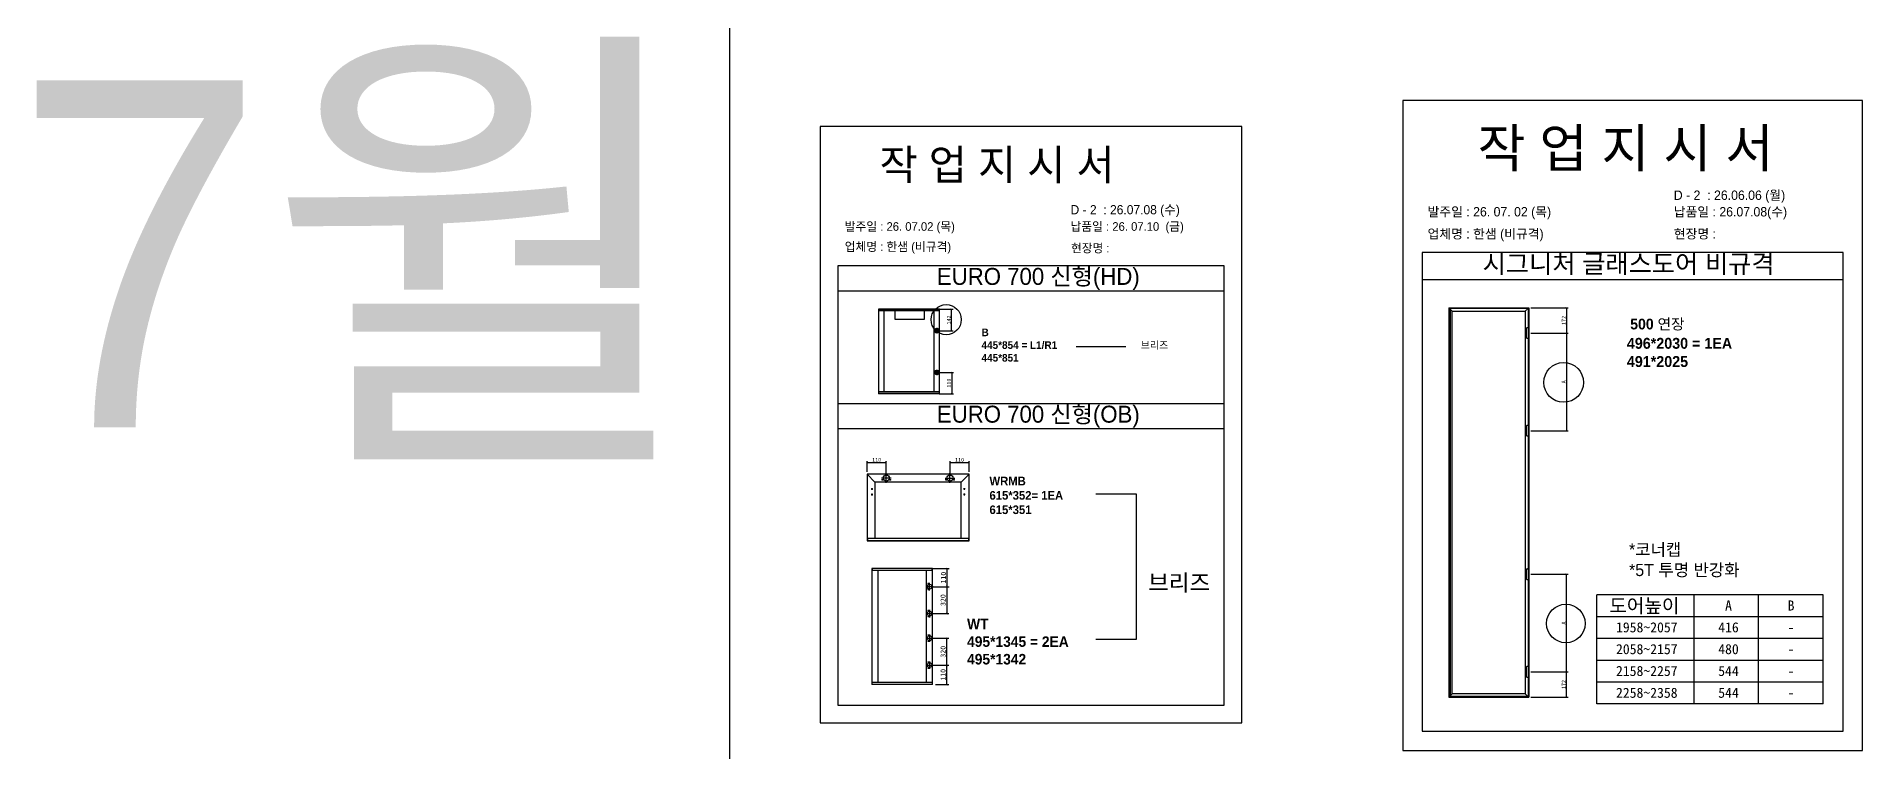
# Model space of a CAD drawing. Header units: millimetres. Extents: x -44117 to 256353, y -2095463 to 65325.
# Drawn here: x 105799 to 117654, y -1080832 to -1076197 of the extents above; entities that cross this region are included whole.
import ezdxf
from ezdxf.enums import TextEntityAlignment as Align

# ---------------------------------------------------------------- set-up
doc = ezdxf.new("R2010")
doc.units = ezdxf.units.MM
doc.header["$LTSCALE"] = 10
doc.layers.add('Layer1', color=7, linetype='Continuous', lineweight=70)
doc.styles.add('MtX_Gulim', font='')
doc.styles.get('MtX_Gulim').set_extended_font_data('Gulim', bold=True)
doc.dimstyles.new('ISO-25', dxfattribs={"dimtxt": 2.5, "dimasz": 2.5, "dimexe": 1, "dimexo": 1, "dimtad": 1, "dimtxsty": 'Standard', "dimblk": 'ARCHTICK', "dimcen": 2.5, "dimadec": 0, "dimazin": 0, "dimtfac": 1, "dimtmove": 0, "dimatfit": 3, "dimfxl": 0, "dimarcsym": 0})

msp = doc.modelspace()

# ---------------------------------------------------------------- texts
at = {"linetype": 'Continuous', "style": 'MtX_Gulim'}
for s, height, p in [('500 연장', 69.753268, (116146.06499, -1078098.59035)), ('도어높이', 90.784463, (116010.22926, -1079937.8672))]:
    msp.add_text(s, height=height, dxfattribs=at).set_placement(p)
for s, height, p in [('A', 65.32167, (116784.25551, -1079923.70604)), ('B', 65.32167, (117190.35842, -1079923.70604)), ('1958~2057', 65.321672, (116253.7661, -1080065.36622)), ('416', 65.321672, (116784.25551, -1080065.36622)), ('-', 65.32167, (117190.35842, -1080065.36622)), ('2058~2157', 65.321672, (116253.7661, -1080207.02641)), ('480', 65.321672, (116784.25551, -1080207.02641)), ('-', 65.32167, (117190.35842, -1080207.02641)), ('2158~2257', 65.321672, (116253.7661, -1080348.68659)), ('544', 65.321672, (116784.25551, -1080348.68659)), ('-', 65.32167, (117190.35842, -1080348.68659)), ('2258~2358', 65.321672, (116253.7661, -1080490.34678)), ('544', 65.321672, (116784.25551, -1080490.34678)), ('-', 65.32167, (117190.35842, -1080490.34678))]:
    msp.add_text(s, height=height).set_placement(p, align=Align.CENTER)
at = {"attachment_point": 1}
for s, width, gutter_width, heights, insert, char_height in [('{\\fGulim|b0|i0|c129|p50;\\C40;\\c3266552;7월}', 53188.6434497, 201.02623, [-2473.34539], (105648.33187, -1076482.03281), 2251.4938053), ('{\\fGulim|b0|i0|c129|p50;작 업 지 시 서}', 5874.4321472, 22.20239, [-276.81147], (115154.70291, -1076797.17222), 248.6667591), ('{\\fGulim|b0|i0|c129|p50;작 업 지 시 서}', 4666.4485321, 17.63682, [-219.88959], (111272.24557, -1076930.34942), 197.5323919), ('{\\fGulim|b0|i0|c129|p50;\\C1;D - 2  : 26.06.06 (월)}', 5874.4321472, 22.20239, [62.32696], (116429.19733, -1077196.74595), 60.923356), ('\\pt11;{\\fGulim|b0|i0|c129|p50;발주일 : 26. 07. 02 (목)}', 5874.4321472, 22.20239, [61.28591], (114830.66441, -1077304.14445), 60.923356), ('{\\fGulim|b0|i0|c129|p50;납품일 : 26.07.08(수)}', 5874.4321472, 22.20239, [62.32696], (116429.19733, -1077304.14445), 60.923356), ('\\pt11;{\\fGulim|b0|i0|c129|p50;발주일 : 26. 07.02 (목)}', 5387.0305146, 20.36026, [56.20102], (111046.50593, -1077402.41944), 55.8685452), ('{\\fGulim|b0|i0|c129|p50;납품일 : 26. 07.10  (금)}', 5387.0305146, 20.36026, [57.15569], (112512.40857, -1077402.41944), 55.8685452), ('{\\fGulim|b0|i0|c129|p50;업체명 : 한샘 (비규격)}', 5874.4321472, 22.20239, [64.14322], (114830.66441, -1077447.40524), 60.923356), ('{\\fGulim|b0|i0|c129|p50;현장명 : }', 5874.4321472, 22.20239, [-67.98106], (116429.19733, -1077447.40524), 60.923356), ('{\\fGulim|b0|i0|c129|p50;업체명 : 한샘 (비규격)}', 5387.0305146, 20.36026, [58.82126], (111046.50593, -1077533.79388), 55.8685452), ('{\\fGulim|b0|i0|c129|p50;현장명 :  }', 5350.1178156, 20.22075, [61.9135], (112516.3066, -1077543.16329), 55.485726), ('{\\fGulim|b0|i0|c129|p50;시그니처 글래스도어 비규격}', 2836.7034314, 10.72131, [-133.82933], (115188.30039, -1077612.06992), 120.0786444), ('{\\fGulim|b0|i0|c129|p50;EURO 700 신형(HD)}', 2601.342149, 9.83176, [-138.56106], (111645.02026, -1077699.32649), 110.1157193), ('{\\f굴림|b1|i0|c129|p50;B\\P445*854 = L1/R1\\P\\C1;445*851}', 14956.403488, 192.3526, [-220.28953], (111934.79733, -1078093.10535), 49.4620972), ('{\\f굴림|b1|i0|c129|p50;브리즈}', 14325.1668253, 184.23434, [-52.63838], (112968.65834, -1078177.82318), 47.3745439), ('{\\f굴림|b1|i0|c129|p50;496*2030 = 1EA\\P\\C1;491*2025}', 21443.5858709, 275.78351, [-191.26618], (116124.62199, -1078153.36254), 70.9157606), ('{\\fGulim|b0|i0|c129|p50;EURO 700 신형(OB)}', 2601.342149, 9.83176, [-138.56106], (111645.02026, -1078593.77955), 110.1157193), ('{\\f굴림|b1|i0|c129|p50;WRMB\\P615*352= 1EA\\P\\C1;615*351}', 16923.5393316, 217.65171, [-244.451], (111986.25889, -1079054.8327), 55.9675826), ('{\\fGulim|b0|i0|c129|p50;*코너캡\\P*5T 투명 반강화}', 1875.2995193, 7.08769, [-224.47547], (116138.35509, -1079488.20951), 79.3820819), ('{\\f굴림|b1|i0|c129|p50;브리즈}', 32367.4894951, 416.27459, [-118.9356], (113016.64696, -1079689.61829), 107.0420381), ('{\\f굴림|b1|i0|c129|p50;WT\\P495*1345 = 2EA\\P\\C1;495*1342}', 20707.8523171, 266.32133, [-299.11327], (111840.83436, -1079977.11254), 68.4826272)]:
    msp.add_mtext_dynamic_manual_height_columns(s, width=width, gutter_width=gutter_width, heights=heights, dxfattribs=dict(at, insert=insert, char_height=char_height))
at = {"color": 1, "insert": (112512.72303, -1077291.36057), "char_height": 59.7264419, "attachment_point": 1}
msp.add_mtext_dynamic_manual_height_columns('{\\fGulim|b0|i0|c129|p50;D - 2  : 26.07.08 (수)}', width=5759.0217184, gutter_width=21.7662, heights=[61.10247], dxfattribs=at)

# ---------------------------------------------------------------- blocks, each defined once
blk = doc.blocks.new('_ArchTick')
at = {"color": 0, "linetype": 'ByBlock', "const_width": 0.15}
blk.add_lwpolyline([(-0.5, -0.5), (0.5, 0.5)], dxfattribs=at)
blk = doc.blocks.new('*D7367')
at = {"color": 0, "lineweight": -2}
for p, q in [((111660, -1077967), (111750, -1077967)), ((111740, -1078107), (111740, -1077967)), ((111660, -1078107), (111750, -1078107))]:
    blk.add_line(p, q, dxfattribs=at)
at = {"layer": 'Defpoints', "color": 0}
for p in [(111645, -1077967), (111740, -1077967), (111645, -1078107)]:
    blk.add_point(p, dxfattribs=at)
at = {"color": 0, "lineweight": -2, "xscale": 10, "yscale": 10, "zscale": 10}
for p, rotation in [((111740, -1077967), 90), ((111740, -1078107), 270)]:
    blk.add_blockref('_ArchTick', p, dxfattribs=dict(at, rotation=rotation))
at = {"color": 0, "insert": (111722, -1078037), "char_height": 25, "attachment_point": 5, "rotation": 90}
blk.add_mtext('142', dxfattribs=at)
blk = doc.blocks.new('*D7368')
at = {"color": 0, "lineweight": -2}
for p, q in [((111660, -1078378), (111752, -1078378)), ((111742, -1078378), (111742, -1078517)), ((111660, -1078517), (111752, -1078517))]:
    blk.add_line(p, q, dxfattribs=at)
at = {"layer": 'Defpoints', "color": 0}
for p in [(111645, -1078378), (111645, -1078517), (111742, -1078517)]:
    blk.add_point(p, dxfattribs=at)
at = {"color": 0, "lineweight": -2, "xscale": 10, "yscale": 10, "zscale": 10}
for p, rotation in [((111742, -1078378), 90), ((111742, -1078517), 270)]:
    blk.add_blockref('_ArchTick', p, dxfattribs=dict(at, rotation=rotation))
at = {"color": 0, "insert": (111723, -1078447), "char_height": 25, "attachment_point": 5, "rotation": 90}
blk.add_mtext('110', dxfattribs=at)
blk = doc.blocks.new('*D7369')
at = {"color": 0, "lineweight": -2}
for p, q in [((111192, -1079024), (111192, -1078953)), ((111192, -1078963), (111316, -1078963)), ((111316, -1079049), (111316, -1078953))]:
    blk.add_line(p, q, dxfattribs=at)
at = {"layer": 'Defpoints', "color": 0}
for p in [(111316, -1078963), (111192, -1079039), (111316, -1079064)]:
    blk.add_point(p, dxfattribs=at)
at = {"color": 0, "lineweight": -2, "xscale": 10, "yscale": 10, "zscale": 10, "rotation": 180}
blk.add_blockref('_ArchTick', (111192, -1078963), dxfattribs=at)
at = {"color": 0, "lineweight": -2, "xscale": 10, "yscale": 10, "zscale": 10}
blk.add_blockref('_ArchTick', (111316, -1078963), dxfattribs=at)
at = {"color": 0, "insert": (111254, -1078945), "char_height": 25, "attachment_point": 5}
blk.add_mtext('110', dxfattribs=at)
blk = doc.blocks.new('*D7370')
at = {"color": 0, "lineweight": -2}
for p, q in [((111730, -1079049), (111730, -1078953)), ((111730, -1078963), (111854, -1078963)), ((111854, -1079024), (111854, -1078953))]:
    blk.add_line(p, q, dxfattribs=at)
at = {"layer": 'Defpoints', "color": 0}
for p in [(111854, -1078963), (111730, -1079064), (111854, -1079039)]:
    blk.add_point(p, dxfattribs=at)
at = {"color": 0, "lineweight": -2, "xscale": 10, "yscale": 10, "zscale": 10, "rotation": 180}
blk.add_blockref('_ArchTick', (111730, -1078963), dxfattribs=at)
at = {"color": 0, "lineweight": -2, "xscale": 10, "yscale": 10, "zscale": 10}
blk.add_blockref('_ArchTick', (111854, -1078963), dxfattribs=at)
at = {"color": 0, "insert": (111792, -1078945), "char_height": 25, "attachment_point": 5}
blk.add_mtext('110', dxfattribs=at)
blk = doc.blocks.new('*D7371')
at = {"color": 0, "lineweight": -2}
for p, q in [((111617, -1079651), (111725, -1079651)), ((111712, -1079769), (111712, -1079651)), ((111617, -1079769), (111725, -1079769))]:
    blk.add_line(p, q, dxfattribs=at)
at = {"layer": 'Defpoints', "color": 0}
for p in [(111597, -1079651), (111712, -1079651), (111597, -1079769)]:
    blk.add_point(p, dxfattribs=at)
at = {"color": 0, "lineweight": -2, "xscale": 13, "yscale": 13, "zscale": 13}
for p, rotation in [((111712, -1079651), 90), ((111712, -1079769), 270)]:
    blk.add_blockref('_ArchTick', p, dxfattribs=dict(at, rotation=rotation))
at = {"color": 0, "insert": (111688, -1079710), "char_height": 32.5, "attachment_point": 5, "rotation": 90}
blk.add_mtext('110', dxfattribs=at)
blk = doc.blocks.new('*D7372')
at = {"color": 0, "lineweight": -2}
for p, q in [((111617, -1080278), (111723, -1080278)), ((111710, -1080405), (111710, -1080278)), ((111636, -1080405), (111723, -1080405))]:
    blk.add_line(p, q, dxfattribs=at)
at = {"layer": 'Defpoints', "color": 0}
for p in [(111597, -1080278), (111710, -1080278), (111617, -1080405)]:
    blk.add_point(p, dxfattribs=at)
at = {"color": 0, "lineweight": -2, "xscale": 13, "yscale": 13, "zscale": 13}
for p, rotation in [((111710, -1080278), 90), ((111710, -1080405), 270)]:
    blk.add_blockref('_ArchTick', p, dxfattribs=dict(at, rotation=rotation))
at = {"color": 0, "insert": (111685, -1080341), "char_height": 32.5, "attachment_point": 5, "rotation": 90}
blk.add_mtext('110', dxfattribs=at)
blk = doc.blocks.new('*D7373')
at = {"color": 0, "lineweight": -2}
for p, q in [((111617, -1080103), (111723, -1080103)), ((111710, -1080278), (111710, -1080103)), ((111617, -1080278), (111723, -1080278))]:
    blk.add_line(p, q, dxfattribs=at)
at = {"layer": 'Defpoints', "color": 0}
for p in [(111597, -1080103), (111710, -1080103), (111597, -1080278)]:
    blk.add_point(p, dxfattribs=at)
at = {"color": 0, "lineweight": -2, "xscale": 13, "yscale": 13, "zscale": 13}
for p, rotation in [((111710, -1080103), 90), ((111710, -1080278), 270)]:
    blk.add_blockref('_ArchTick', p, dxfattribs=dict(at, rotation=rotation))
at = {"color": 0, "insert": (111685, -1080191), "char_height": 32.5, "attachment_point": 5, "rotation": 90}
blk.add_mtext('320', dxfattribs=at)
blk = doc.blocks.new('*D7374')
at = {"color": 0, "lineweight": -2}
for p, q in [((111617, -1079769), (111723, -1079769)), ((111710, -1079769), (111710, -1079944)), ((111617, -1079944), (111723, -1079944))]:
    blk.add_line(p, q, dxfattribs=at)
at = {"layer": 'Defpoints', "color": 0}
for p in [(111597, -1079769), (111597, -1079944), (111710, -1079944)]:
    blk.add_point(p, dxfattribs=at)
at = {"color": 0, "lineweight": -2, "xscale": 13, "yscale": 13, "zscale": 13}
for p, rotation in [((111710, -1079769), 90), ((111710, -1079944), 270)]:
    blk.add_blockref('_ArchTick', p, dxfattribs=dict(at, rotation=rotation))
at = {"color": 0, "insert": (111685, -1079856), "char_height": 32.5, "attachment_point": 5, "rotation": 90}
blk.add_mtext('320', dxfattribs=at)
blk = doc.blocks.new('*D7375')
at = {"color": 0, "lineweight": -2}
for p, q in [((115502, -1078122), (115743, -1078122)), ((115733, -1078122), (115733, -1078756)), ((115502, -1078756), (115743, -1078756))]:
    blk.add_line(p, q, dxfattribs=at)
at = {"layer": 'Defpoints', "color": 0}
for p in [(115487, -1078122), (115487, -1078756), (115733, -1078756)]:
    blk.add_point(p, dxfattribs=at)
at = {"color": 0, "lineweight": -2, "xscale": 10, "yscale": 10, "zscale": 10}
for p, rotation in [((115733, -1078122), 90), ((115733, -1078756), 270)]:
    blk.add_blockref('_ArchTick', p, dxfattribs=dict(at, rotation=rotation))
at = {"color": 0, "insert": (115714, -1078439), "char_height": 25, "attachment_point": 5, "rotation": 90}
blk.add_mtext('A', dxfattribs=at)
blk = doc.blocks.new('*D7376')
at = {"color": 0, "lineweight": -2}
for p, q in [((115502, -1077958), (115743, -1077958)), ((115733, -1077958), (115733, -1078122)), ((115502, -1078122), (115743, -1078122))]:
    blk.add_line(p, q, dxfattribs=at)
at = {"layer": 'Defpoints', "color": 0}
for p in [(115487, -1077958), (115487, -1078122), (115733, -1078122)]:
    blk.add_point(p, dxfattribs=at)
at = {"color": 0, "lineweight": -2, "xscale": 10, "yscale": 10, "zscale": 10}
for p, rotation in [((115733, -1077958), 90), ((115733, -1078122), 270)]:
    blk.add_blockref('_ArchTick', p, dxfattribs=dict(at, rotation=rotation))
at = {"color": 0, "insert": (115714, -1078040), "char_height": 25, "attachment_point": 5, "rotation": 90}
blk.add_mtext('172', dxfattribs=at)
blk = doc.blocks.new('*D7377')
at = {"color": 0, "lineweight": -2}
for p, q in [((115502, -1079688), (115743, -1079688)), ((115733, -1080322), (115733, -1079688)), ((115502, -1080322), (115743, -1080322))]:
    blk.add_line(p, q, dxfattribs=at)
at = {"layer": 'Defpoints', "color": 0}
for p in [(115487, -1079688), (115733, -1079688), (115487, -1080322)]:
    blk.add_point(p, dxfattribs=at)
at = {"color": 0, "lineweight": -2, "xscale": 10, "yscale": 10, "zscale": 10}
for p, rotation in [((115733, -1079688), 90), ((115733, -1080322), 270)]:
    blk.add_blockref('_ArchTick', p, dxfattribs=dict(at, rotation=rotation))
at = {"color": 0, "insert": (115714, -1080005), "char_height": 25, "attachment_point": 5, "rotation": 90}
blk.add_mtext('A', dxfattribs=at)
blk = doc.blocks.new('*D7378')
at = {"color": 0, "lineweight": -2}
for p, q in [((115502, -1080322), (115743, -1080322)), ((115733, -1080486), (115733, -1080322)), ((115502, -1080486), (115743, -1080486))]:
    blk.add_line(p, q, dxfattribs=at)
at = {"layer": 'Defpoints', "color": 0}
for p in [(115487, -1080322), (115733, -1080322), (115487, -1080486)]:
    blk.add_point(p, dxfattribs=at)
at = {"color": 0, "lineweight": -2, "xscale": 10, "yscale": 10, "zscale": 10}
for p, rotation in [((115733, -1080322), 90), ((115733, -1080486), 270)]:
    blk.add_blockref('_ArchTick', p, dxfattribs=dict(at, rotation=rotation))
at = {"color": 0, "insert": (115714, -1080404), "char_height": 25, "attachment_point": 5, "rotation": 90}
blk.add_mtext('172', dxfattribs=at)

# ---------------------------------------------------------------- dimensions: what is measured, and where the dimension line sits
for base, p1, p2, text, override, picture, middle in [((115732.72598, -1078121.89994), (115487.36529, -1077957.61209), (115487.36529, -1078121.89994), '172', {"dimscale": 10, "dimasz": 1, "dimexo": 1.5}, '*D7376', (115713.97598, -1078039.75601)), ((111740.32813, -1077967.09382), (111644.65823, -1078106.61984), (111644.65823, -1077967.09382), '142', {"dimscale": 10, "dimasz": 1, "dimexo": 1.5, "dimtxsty": 'Standard'}, '*D7367', (111721.57813, -1078036.85683)), ((115732.72598, -1078755.7481), (115487.36529, -1078121.89994), (115487.36529, -1078755.7481), 'A', {"dimscale": 10, "dimasz": 1, "dimexo": 1.5, "dimtxsty": 'Standard'}, '*D7375', (115713.97598, -1078438.82402)), ((111741.85829, -1078516.55317), (111644.65823, -1078377.90029), (111644.65823, -1078516.55317), '110', {"dimscale": 10, "dimasz": 1, "dimexo": 1.5, "dimtxsty": 'Standard'}, '*D7368', (111723.10829, -1078447.22673)), ((115732.72598, -1079687.87775), (115487.36529, -1080321.72591), (115487.36529, -1079687.87775), 'A', {"dimscale": 10, "dimasz": 1, "dimexo": 1.5, "dimtxsty": 'Standard'}, '*D7377', (115713.97598, -1080004.80183)), ((111709.79612, -1079943.77737), (111597.40876, -1079768.63982), (111597.40876, -1079943.77737), '320', {"dimscale": 13, "dimasz": 1, "dimexo": 1.5}, '*D7374', (111685.42112, -1079856.2086)), ((111709.79612, -1080102.98539), (111597.40876, -1080278.12292), (111597.40876, -1080102.98539), '320', {"dimscale": 13, "dimasz": 1, "dimexo": 1.5}, '*D7373', (111685.42112, -1080190.55415)), ((111709.79612, -1080278.12292), (111616.78788, -1080404.7912), (111597.40876, -1080278.12292), '110', {"dimscale": 13, "dimasz": 1, "dimexo": 1.5}, '*D7372', (111685.42112, -1080341.45706)), ((115732.72598, -1080321.72591), (115487.36529, -1080486.01376), (115487.36529, -1080321.72591), '172', {"dimscale": 10, "dimasz": 1, "dimexo": 1.5}, '*D7378', (115713.97598, -1080403.86984))]:
    dim = msp.add_linear_dim(base=base, p1=p1, p2=p2, angle=90, text=text, dimstyle='ISO-25', override=override)
    dim.commit()
    dim.dimension.update_dxf_attribs({"geometry": picture, "text_midpoint": middle})
for base, p1, p2, picture, middle in [((111316.01895, -1078963.45043), (111192.18734, -1079039.41604), (111316.01895, -1079063.84154), '*D7369', (111254.10314, -1078944.70043)), ((111853.5495, -1078963.45043), (111729.71791, -1079063.84154), (111853.5495, -1079039.41604), '*D7370', (111791.6337, -1078944.70043))]:
    dim = msp.add_linear_dim(base=base, p1=p1, p2=p2, text='110', dimstyle='ISO-25', override={"dimscale": 10, "dimasz": 1, "dimexo": 1.5, "dimtxsty": 'Standard'})
    dim.commit()
    dim.dimension.update_dxf_attribs({"geometry": picture, "text_midpoint": middle})
dim = msp.add_linear_dim(base=(111712.18151, -1079651.2403), p1=(111597.40876, -1079768.63982), p2=(111597.40876, -1079651.2403), angle=90, text='110', dimstyle='ISO-25', override={"dimscale": 13, "dimasz": 1, "dimexo": 1.5})
dim.commit()
dim.dimension.update_dxf_attribs({"geometry": '*D7371', "text_midpoint": (111712.18151, -1079709.94006), "dimtype": 160})

# ---------------------------------------------------------------- linework, layer by layer
for p, q in [((117529.81397, -1077598.24723), (114794.47962, -1077598.24723)), ((113509.93862, -1077686.30134), (111001.55496, -1077686.30134)), ((117529.81397, -1077775.86634), (114794.47962, -1077775.86634)), ((113509.93862, -1077849.1834), (111001.55496, -1077849.1834)), ((114967.70301, -1077957.61209), (114967.70301, -1080486.01376)), ((114967.70301, -1077957.61209), (115487.36529, -1077957.61209)), ((114967.70301, -1077957.61209), (114989.84109, -1077979.75017)), ((114967.70301, -1077957.61209), (114978.18947, -1077957.61209)), ((114978.18947, -1077957.61209), (114978.18947, -1080486.01376)), ((115465.22721, -1077979.75017), (115487.36529, -1077957.61209)), ((115487.36529, -1077957.61209), (115487.36529, -1080486.01376)), ((111266.13907, -1077967.48854), (111266.13907, -1078516.15843)), ((111661.73037, -1077968.19905), (111266.13907, -1077968.19905)), ((111661.73037, -1077978.93561), (111266.13907, -1077978.93561)), ((111661.33565, -1077967.09382), (111266.53379, -1077967.09382)), ((111301.26973, -1077978.14616), (111301.26973, -1078504.71138)), ((111626.20499, -1078504.71138), (111626.20499, -1077978.93561)), ((111659.75674, -1077978.93561), (111659.75674, -1077967.09382)), ((111661.73037, -1078516.15843), (111661.73037, -1077967.48854)), ((111661.73037, -1078504.71138), (111266.13907, -1078504.71138)), ((111661.73037, -1078515.44794), (111266.13907, -1078515.44794)), ((111661.33565, -1078516.55317), (111266.53379, -1078516.55317)), ((111268.1127, -1078516.55317), (111268.1127, -1078504.71138)), ((111659.75674, -1078504.71138), (111659.75674, -1078516.55317)), ((113509.93862, -1078580.7544), (111001.55496, -1078580.7544)), ((113509.93862, -1078743.63646), (111001.55496, -1078743.63646)), ((111191.6193, -1079039.41604), (111191.6193, -1079469.98646)), ((111242.1744, -1079089.97114), (111191.78568, -1079039.01438)), ((111853.5495, -1079038.84801), (111192.18734, -1079038.84801)), ((111217.18088, -1079134.27786), (111228.54158, -1079134.27786)), ((111222.86123, -1079128.59751), (111222.86123, -1079139.95821)), ((111242.1744, -1079089.97114), (111242.1744, -1079454.64952)), ((111803.56244, -1079089.97114), (111242.1744, -1079089.97114)), ((111347.00258, -1079063.84154), (111285.03532, -1079063.84154)), ((111295.00166, -1079075.20224), (111285.9131, -1079075.20224)), ((111290.45738, -1079070.65796), (111290.45738, -1079079.74652)), ((111316.01894, -1079094.82517), (111316.01894, -1079032.85791)), ((111346.12479, -1079075.20224), (111337.03624, -1079075.20224)), ((111341.58051, -1079070.65796), (111341.58051, -1079079.74652)), ((111698.73428, -1079063.84154), (111760.70153, -1079063.84154)), ((111708.70063, -1079075.20224), (111699.61207, -1079075.20224)), ((111704.15635, -1079070.65796), (111704.15635, -1079079.74652)), ((111729.71791, -1079094.82517), (111729.71791, -1079032.85791)), ((111759.82376, -1079075.20224), (111750.73521, -1079075.20224)), ((111755.27949, -1079070.65796), (111755.27949, -1079079.74652)), ((111803.56244, -1079089.97114), (111853.95116, -1079039.01438)), ((111803.56244, -1079453.51345), (111803.56244, -1079089.97114)), ((111828.55598, -1079134.27786), (111817.19528, -1079134.27786)), ((111822.87563, -1079128.59751), (111822.87563, -1079139.95821)), ((111854.11754, -1079469.98646), (111854.11754, -1079039.41604)), ((111217.18088, -1079170.63209), (111228.54158, -1079170.63209)), ((111222.86123, -1079164.95174), (111222.86123, -1079176.31244)), ((111828.55598, -1079170.63209), (111817.19528, -1079170.63209)), ((111822.87563, -1079164.95174), (111822.87563, -1079176.31244)), ((111191.6193, -1079453.51345), (111854.11754, -1079453.51345)), ((111191.6193, -1079468.964), (111853.5495, -1079468.964)), ((111192.18734, -1079470.55449), (111853.5495, -1079470.55449)), ((111194.45948, -1079453.51345), (111194.45948, -1079470.55449)), ((111851.27736, -1079470.55449), (111851.27736, -1079453.51345)), ((111222.30404, -1079650.44221), (111222.30404, -1080404.47767)), ((111616.91775, -1079651.2403), (111222.30404, -1079651.2403)), ((111616.91775, -1079663.30041), (111222.30404, -1079663.30041)), ((111616.47436, -1079649.99882), (111222.74742, -1079649.99882)), ((111224.52097, -1079649.99882), (111224.52097, -1079663.30041)), ((111261.76541, -1079662.41363), (111261.76541, -1080391.61948)), ((111577.01299, -1080391.61948), (111577.01299, -1079663.30041)), ((111614.70082, -1079663.30041), (111614.70082, -1079649.99882)), ((111616.91775, -1080404.47767), (111616.91775, -1079650.44221)), ((111573.22412, -1079768.63982), (111621.59339, -1079768.63982)), ((111592.97489, -1079748.68744), (111585.88071, -1079748.68744)), ((111592.97489, -1079788.5922), (111585.88071, -1079788.5922)), ((111589.4278, -1079745.14035), (111589.4278, -1079752.23453)), ((111589.4278, -1079785.04511), (111589.4278, -1079792.13929)), ((111597.40876, -1079792.82446), (111597.40876, -1079744.4552)), ((115929.95545, -1080530.40469), (115929.95545, -1079822.10377)), ((117398.5327, -1079822.10377), (115929.95545, -1079822.10377)), ((116560.75988, -1080530.40469), (116560.75988, -1079822.10377)), ((116979.64629, -1080530.40469), (116979.64629, -1079822.10377)), ((117398.5327, -1080530.40469), (117398.5327, -1079822.10377)), ((111573.22412, -1079943.77738), (111621.59339, -1079943.77738)), ((111592.97489, -1079923.82498), (111585.88071, -1079923.82498)), ((111592.97489, -1079963.72974), (111585.88071, -1079963.72974)), ((111589.4278, -1079920.2779), (111589.4278, -1079927.37207)), ((111589.4278, -1079960.18265), (111589.4278, -1079967.27683)), ((111597.40876, -1079919.59274), (111597.40876, -1079967.962)), ((117398.5327, -1079963.76396), (115929.95545, -1079963.76396)), ((111592.97489, -1080083.033), (111585.88071, -1080083.033)), ((111589.4278, -1080079.48591), (111589.4278, -1080086.58009)), ((111597.40876, -1080078.80075), (111597.40876, -1080127.17002)), ((111573.22412, -1080102.98539), (111621.59339, -1080102.98539)), ((111592.97489, -1080122.93775), (111585.88071, -1080122.93775)), ((111589.4278, -1080119.39066), (111589.4278, -1080126.48484)), ((117398.5327, -1080105.42414), (115929.95545, -1080105.42414)), ((111573.22412, -1080278.12292), (111621.59339, -1080278.12292)), ((111592.97489, -1080258.17052), (111585.88071, -1080258.17052)), ((111592.97489, -1080298.07528), (111585.88071, -1080298.07528)), ((111589.4278, -1080254.62343), (111589.4278, -1080261.71761)), ((111589.4278, -1080294.52819), (111589.4278, -1080301.62237)), ((111597.40876, -1080253.93828), (111597.40876, -1080302.30755)), ((117398.5327, -1080247.08433), (115929.95545, -1080247.08433)), ((111616.91775, -1080391.61948), (111222.30404, -1080391.61948)), ((111616.91775, -1080403.67959), (111222.30404, -1080403.67959)), ((111616.47436, -1080404.92107), (111222.74742, -1080404.92107)), ((111224.52097, -1080404.92107), (111224.52097, -1080391.61948)), ((111614.70082, -1080391.61948), (111614.70082, -1080404.92107)), ((117398.5327, -1080388.74451), (115929.95545, -1080388.74451)), ((114989.84109, -1080463.87568), (114967.70301, -1080486.01376)), ((114967.70301, -1080486.01376), (115487.36529, -1080486.01376)), ((115465.22721, -1080463.87568), (115487.36529, -1080486.01376)), ((117398.5327, -1080530.40469), (115929.95545, -1080530.40469))]:
    msp.add_line(p, q)
at = {"linetype": 'Continuous'}
for p, q in [((114989.84109, -1080463.87568), (114989.84109, -1077979.75017)), ((114989.84109, -1077979.75017), (115465.22721, -1077979.75017)), ((115465.22721, -1077979.75017), (115465.22721, -1080463.87568)), ((115465.22721, -1080463.87568), (114989.84109, -1080463.87568))]:
    msp.add_line(p, q, dxfattribs=at)
at = {"color": 1}
for p in [(110300.49669, 21924.9366), (110300.49669, 14161.07811), (110300.49669, 18584.38997), (110300.49669, 10820.53148), (110300.49669, 18627.87121), (110300.49669, 10864.01272), (110300.49669, 15287.32457), (110300.49669, 7523.46608), (110300.49669, 3746.75115), (110300.49669, 21924.9366), (110300.49669, 14161.07811), (110300.49669, 18584.38997), (110300.49669, 10820.53148), (110300.49669, 18627.87121), (110300.49669, 10864.01272), (110300.49669, 15287.32457), (110300.49669, 7523.46608), (110300.49669, 3746.75115), (110300.49669, 21924.9366), (110300.49669, 14161.07811), (110300.49669, 18584.38997), (110300.49669, 10820.53148), (110300.49669, 18627.87121), (110300.49669, 10864.01272), (110300.49669, 15287.32457), (110300.49669, 7523.46608), (110300.49669, 3746.75115), (110300.49669, 21924.9366), (110300.49669, 14161.07811), (110300.49669, 18584.38997), (110300.49669, 10820.53148), (110300.49669, 18627.87121), (110300.49669, 10864.01272), (110300.49669, 15287.32457), (110300.49669, 7523.46608), (110300.49669, 3746.75115), (110300.49669, 21924.9366), (110300.49669, 14161.07811), (110300.49669, 18584.38997), (110300.49669, 10820.53148), (110300.49669, 18627.87121), (110300.49669, 10864.01272), (110300.49669, 15287.32457), (110300.49669, 7523.46608), (110300.49669, 3746.75115), (110300.49669, 21924.9366), (110300.49669, 14161.07811), (110300.49669, 18584.38997), (110300.49669, 10820.53148), (110300.49669, 18627.87121), (110300.49669, 10864.01272), (110300.49669, 15287.32457), (110300.49669, 7523.46608), (110300.49669, 3746.75115), (110300.49669, 21924.9366), (110300.49669, 14161.07811), (110300.49669, 18584.38997), (110300.49669, 10820.53148), (110300.49669, 18627.87121), (110300.49669, 10864.01272), (110300.49669, 15287.32457), (110300.49669, 7523.46608), (110300.49669, 3746.75115), (110300.49669, 21924.9366), (110300.49669, 14161.07811), (110300.49669, 18584.38997), (110300.49669, 10820.53148), (110300.49669, 18627.87121), (110300.49669, 10864.01272), (110300.49669, 15287.32457), (110300.49669, 7523.46608), (110300.49669, 3746.75115), (110300.49669, 21924.9366), (110300.49669, 14161.07811), (110300.49669, 18584.38997), (110300.49669, 10820.53148), (110300.49669, 18627.87121), (110300.49669, 10864.01272), (110300.49669, 15287.32457), (110300.49669, 7523.46608), (110300.49669, 3746.75115), (110300.49669, 21924.9366), (110300.49669, 14161.07811), (110300.49669, 18584.38997), (110300.49669, 10820.53148), (110300.49669, 18627.87121), (110300.49669, 10864.01272), (110300.49669, 15287.32457), (110300.49669, 7523.46608), (110300.49669, 3746.75115), (110300.49669, 12702.87182), (110300.49669, 4939.01333), (110300.49669, 9362.32519), (110300.49669, 1598.4667), (110300.49669, 9405.80642), (110300.49669, 1641.94794), (110300.49669, 6065.25979), (110300.49669, -1698.5987), (110300.49669, -5475.31363), (110300.49669, 12702.87182), (110300.49669, 4939.01333), (110300.49669, 9362.32519), (110300.49669, 1598.4667), (110300.49669, 9405.80642), (110300.49669, 1641.94794), (110300.49669, 6065.25979), (110300.49669, -1698.5987), (110300.49669, -5475.31363), (110300.49669, 12702.87182), (110300.49669, 4939.01333), (110300.49669, 9362.32519), (110300.49669, 1598.4667), (110300.49669, 9405.80642), (110300.49669, 1641.94794), (110300.49669, 6065.25979), (110300.49669, -1698.5987), (110300.49669, -5475.31363), (110300.49669, 12702.87182), (110300.49669, 4939.01333), (110300.49669, 9362.32519), (110300.49669, 1598.4667), (110300.49669, 9405.80642), (110300.49669, 1641.94794), (110300.49669, 6065.25979), (110300.49669, -1698.5987), (110300.49669, -5475.31363), (110300.49669, 12702.87182), (110300.49669, 4939.01333), (110300.49669, 9362.32519), (110300.49669, 1598.4667), (110300.49669, 9405.80642), (110300.49669, 1641.94794), (110300.49669, 6065.25979), (110300.49669, -1698.5987), (110300.49669, -5475.31363)]:
    msp.add_xline(p, (0, 1), dxfattribs=at)
for points in [[(114670.14624, -1080832.38983), (117654.14735, -1080832.38983), (117654.14735, -1076612.15968), (114670.14624, -1076612.15968)], [(110887.53752, -1080652.10713), (113623.95606, -1080652.10713), (113623.95606, -1076782.02949), (110887.53752, -1076782.02949)], [(114971.19849, -1077961.10758), (115483.8698, -1077961.10758), (115483.8698, -1080482.51828), (114971.19849, -1080482.51828)]]:
    msp.add_lwpolyline(points, close=True)
for points in [[(114794.47962, -1077598.24723), (114794.47962, -1080708.05645), (117529.81397, -1080708.05645), (117529.81397, -1077598.24723)], [(111001.55496, -1077686.30134), (111001.55496, -1080538.0897), (113509.93862, -1080538.0897), (113509.93862, -1077686.30134)], [(111561.96439, -1077967.09382), (111561.96439, -1078034.82697), (111373.57811, -1078034.82697), (111373.57811, -1077967.09382)], [(112549.49263, -1078209.17596), (112870.828, -1078209.17596)], [(112676.04575, -1079166.31762), (112938.11369, -1079166.31762), (112938.11369, -1080111.73823), (112676.04575, -1080111.73823)]]:
    msp.add_lwpolyline(points)
at = {"linetype": 'Continuous'}
for points in [[(115479.19052, -1078156.23396), (115479.19052, -1078156.23396, 0.4142135624), (115487.36529, -1078148.05919), (115487.36529, -1078095.74069, 0.4142135624), (115479.19052, -1078087.56592), (115479.19052, -1078087.56592, 0.4142135624), (115471.01575, -1078095.74069), (115471.01575, -1078148.05919, 0.4142135624)], [(115479.19052, -1078790.08212), (115479.19052, -1078790.08212, 0.4142135624), (115487.36529, -1078781.90735), (115487.36529, -1078729.58885, 0.4142135624), (115479.19052, -1078721.41408), (115479.19052, -1078721.41408, 0.4142135624), (115471.01575, -1078729.58885), (115471.01575, -1078781.90735, 0.4142135624)], [(115479.19052, -1079722.21177), (115479.19052, -1079722.21177, 0.4142135624), (115487.36529, -1079714.037), (115487.36529, -1079661.7185, 0.4142135624), (115479.19052, -1079653.54373), (115479.19052, -1079653.54373, 0.4142135624), (115471.01575, -1079661.7185), (115471.01575, -1079714.037, 0.4142135624)], [(115479.19052, -1080356.05993), (115479.19052, -1080356.05993, 0.4142135624), (115487.36529, -1080347.88516), (115487.36529, -1080295.56666, 0.4142135624), (115479.19052, -1080287.39189), (115479.19052, -1080287.39189, 0.4142135624), (115471.01575, -1080295.56666), (115471.01575, -1080347.88516, 0.4142135624)]]:
    msp.add_lwpolyline(points, format="xyb", close=True, dxfattribs=at)
at = {"color": 1}
for centre, radius in [((111705.27846, -1078035.13932), 97.73458), ((115714.08975, -1078442.63495), 128.94825), ((115728.41733, -1080007.92339), 125.36635)]:
    msp.add_circle(centre, radius, dxfattribs=at)
for centre, radius in [((111222.86123, -1079134.27786), 1.7041), ((111290.45738, -1079075.20224), 1.81771), ((111316.01894, -1079063.84154), 19.88122), ((111341.58051, -1079075.20224), 1.81771), ((111704.15635, -1079075.20224), 1.81771), ((111729.71791, -1079063.84154), 19.88122), ((111755.27949, -1079075.20224), 1.81771), ((111822.87563, -1079134.27786), 1.7041), ((111222.86123, -1079170.63209), 1.7041), ((111822.87563, -1079170.63209), 1.7041), ((111597.40876, -1079768.63982), 15.51852), ((111589.4278, -1079748.68744), 1.41884), ((111589.4278, -1079788.5922), 1.41884), ((111597.40876, -1079943.77738), 15.51852), ((111589.4278, -1079923.82498), 1.41884), ((111589.4278, -1079963.72974), 1.41884), ((111597.40876, -1080102.98539), 15.51852), ((111589.4278, -1080083.033), 1.41884), ((111589.4278, -1080122.93775), 1.41884), ((111597.40876, -1080278.12292), 15.51852), ((111589.4278, -1080258.17052), 1.41884), ((111589.4278, -1080298.07528), 1.41884)]:
    msp.add_circle(centre, radius)
for centre, radius, start, end in [((111661.33565, -1077967.48854), 0.39473, 0, 90), ((111266.53379, -1078516.15845), 0.39473, 180, 270), ((111661.33565, -1078516.15845), 0.39473, 270, 0), ((111192.18734, -1079039.41604), 0.56803, 90, 180), ((111853.5495, -1079039.41604), 0.56803, 0, 90), ((111192.18734, -1079469.98646), 0.56803, 180, 270), ((111853.5495, -1079469.98646), 0.56803, 270, 0), ((111222.74742, -1079650.44221), 0.44339, 90, 180), ((111616.47436, -1079650.44221), 0.44339, 0, 90), ((111222.74742, -1080404.47768), 0.44339, 180, 270), ((111616.47436, -1080404.47768), 0.44339, 270, 0)]:
    msp.add_arc(centre, radius, start, end)
at = {"layer": 'Layer1'}
for p, q in [((111644.65823, -1078092.07175), (111644.65823, -1078121.16794)), ((111644.65823, -1078392.44838), (111644.65823, -1078363.35219))]:
    msp.add_line(p, q, dxfattribs=at)
for points in [[(111659.20633, -1078106.61984), (111630.11014, -1078106.61984)], [(111659.20633, -1078377.90029), (111630.11014, -1078377.90029)]]:
    msp.add_lwpolyline(points, close=True, dxfattribs=at)
for centre in [(111644.65823, -1078106.61984), (111644.65823, -1078377.90029)]:
    msp.add_circle(centre, 9.69873, dxfattribs=at)

msp.set_redraw_order([(e.dxf.handle, doc.entitydb.next_handle()) for e in msp.query("TEXT MTEXT ATTDEF DIMENSION ARC_DIMENSION")])  # texts and dimensions are drawn at this point

doc.saveas('drawing.dxf')
